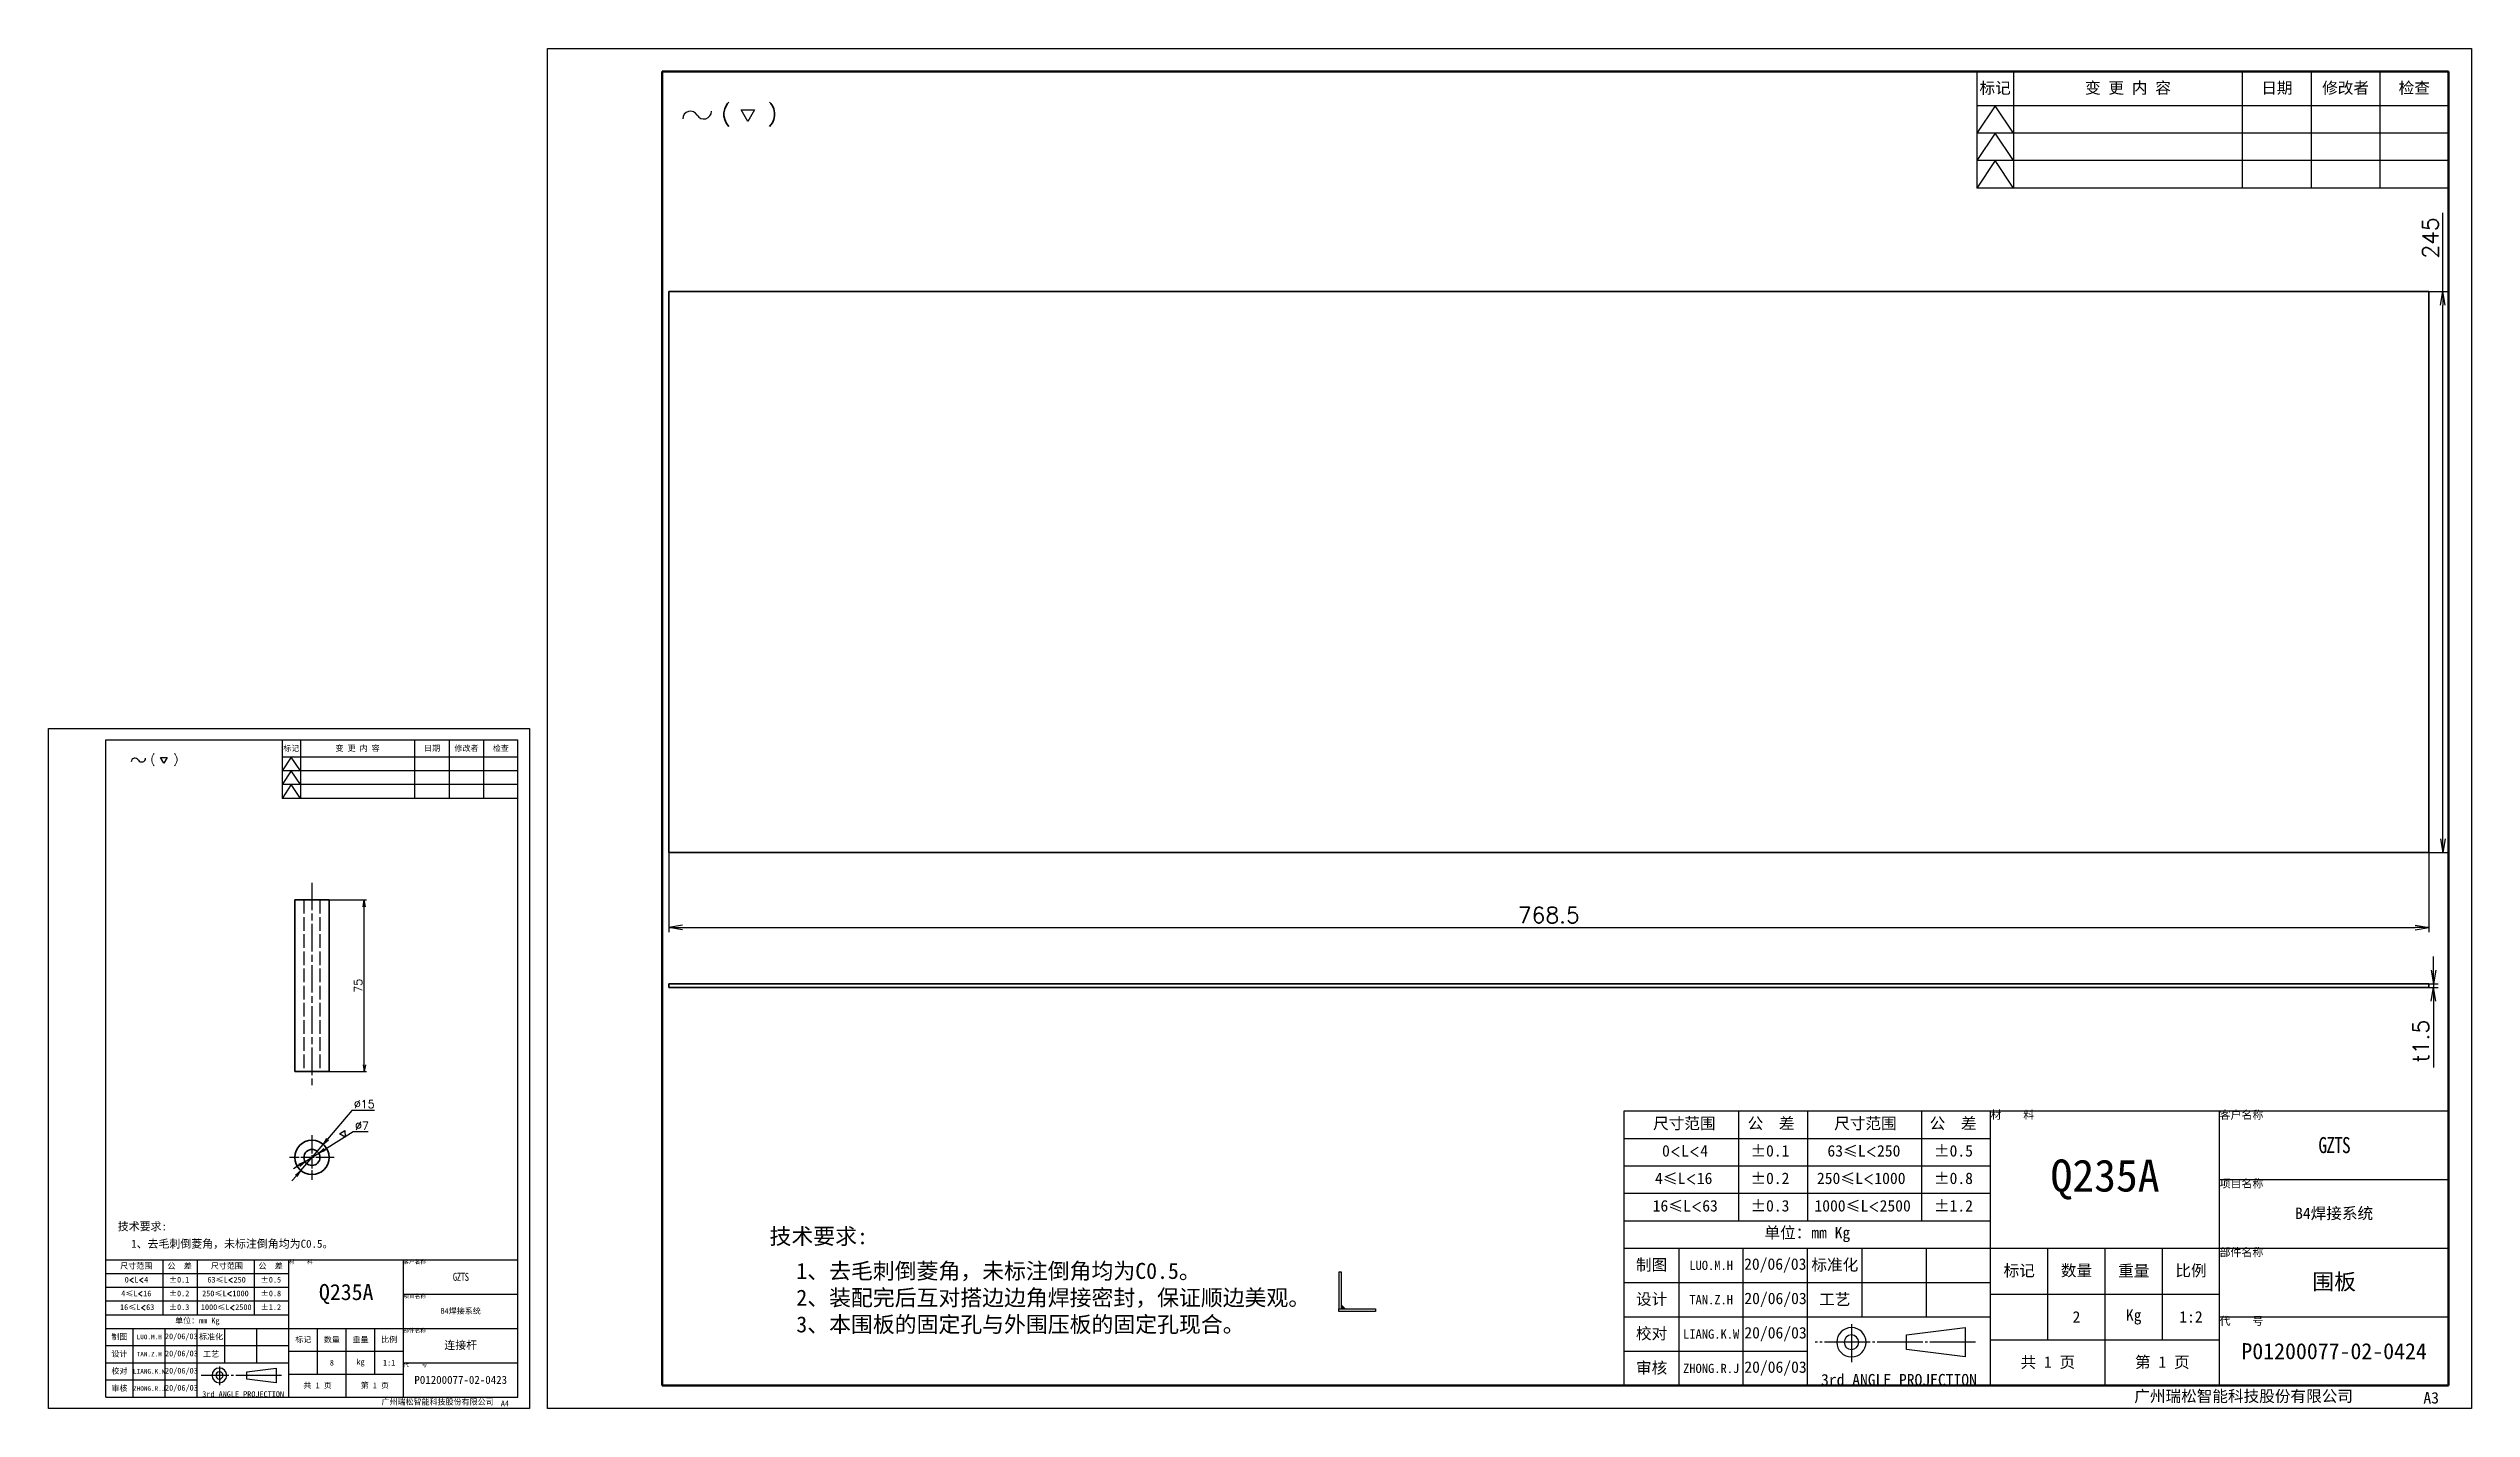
# Model space of a CAD drawing. Header units: millimetres. Extents: x -73083 to 81340, y -6859 to 6812.
# Drawn here: x 66683 to 67741, y -6850 to -6256 of the extents above; entities that cross this region are included whole.
import ezdxf

# ---------------------------------------------------------------- set-up
doc = ezdxf.new("R2010")
doc.units = ezdxf.units.MM
for name, pattern in [('AM_ISO02W050', [7.5, 6, -1.5]), ('AM_ISO08W050', [18, 12, -1.5, 3, -1.5]), ('CENTER-HOKUTO', [23, 20, -1, 1, -1])]:
    doc.linetypes.add(name, pattern=pattern)
doc.layers.add('A3', color=7, linetype='Continuous', plot=False)
for name, color, linetype in [('A4', 7, 'Continuous'), ('title_frame', 7, 'Continuous'), ('word_dim', 253, 'Continuous')]:
    doc.layers.add(name, color=color, linetype=linetype)
for name, color, linetype, lineweight in [('AM_7', 2, 'AM_ISO08W050', 25), ('AM_HID', 1, 'AM_ISO02W050', 25), ('AM_VIS', 7, 'Continuous', 50), ('SOLID LINE', 7, 'Continuous', 30)]:
    doc.layers.add(name, color=color, linetype=linetype, lineweight=lineweight)
doc.styles.get("Standard").update_dxf_attribs({"font": 'romans.shx', "bigfont": 'bigfont.shx'})
doc.dimstyles.new('RS-1-1', dxfattribs={"dimtxt": 3.5, "dimasz": 3, "dimexe": 1, "dimexo": 0, "dimgap": 1, "dimtad": 3, "dimdec": 4, "dimdsep": 46, "dimtxsty": 'Standard', "dimblk1": 'OPEN', "dimblk2": 'OPEN', "dimsah": 1, "dimcen": 0, "dimclrd": 256, "dimclre": 256, "dimclrt": 3, "dimadec": 0, "dimazin": 0, "dimtfac": 1, "dimtdec": 4, "dimtmove": 0, "dimatfit": 3, "dimfxl": 0, "dimtolj": 1, "dimtzin": 0, "dimarcsym": 0})
doc.dimstyles.new('RS-1-1$3', dxfattribs={"dimtxt": 3.5, "dimasz": 3, "dimexe": 1, "dimexo": 0, "dimgap": 1, "dimtad": 3, "dimtih": 1, "dimtoh": 1, "dimdsep": 46, "dimtxsty": 'Standard', "dimblk1": 'OPEN', "dimblk2": 'OPEN', "dimsah": 1, "dimcen": 0, "dimclrd": 256, "dimclre": 256, "dimclrt": 3, "dimadec": 0, "dimazin": 0, "dimtfac": 1, "dimtmove": 0, "dimatfit": 3, "dimfxl": 0, "dimtolj": 1, "dimtzin": 0, "dimarcsym": 0})
doc.dimstyles.new('STANDARD1-2', dxfattribs={"dimscale": 2, "dimtxt": 3.5, "dimasz": 3, "dimexe": 1, "dimexo": 0, "dimgap": 1, "dimtad": 3, "dimdsep": 46, "dimtxsty": 'Standard', "dimblk1": 'OPEN', "dimblk2": 'OPEN', "dimsah": 1, "dimcen": 0, "dimclrd": 256, "dimclre": 256, "dimclrt": 3, "dimazin": 2, "dimtfac": 1, "dimtmove": 0, "dimatfit": 3, "dimldrblk": 'OPEN', "dimfxl": 0, "dimtolj": 1, "dimlwd": -1, "dimlwe": -1, "dimarcsym": 0})

msp = doc.modelspace()

# ---------------------------------------------------------------- texts
at = {"layer": 'SOLID LINE', "ltscale": 0.5}
for s, insert, char_height, width, attachment_point in [('\\pt30;{\\fSimHei|b0|i0|c134|p2;\\C3;标记}', (67532.88223, -6273.73236), 5, 16, 5), ('\\pt30;{\\fSimHei|b0|i0|c134|p2;\\C3;变 更 内 容}', (67590.88223, -6273.73236), 5, 100, 5), ('\\pt30;{\\fSimHei|b0|i0|c134|p2;\\C3;日期}', (67655.88223, -6273.73236), 5, 30, 5), ('\\pt30;{\\fSimHei|b0|i0|c134|p2;\\C3;修改者}', (67685.88223, -6273.73236), 5, 30, 5), ('\\pt30;{\\fSimHei|b0|i0|c134|p2;\\C3;检查}', (67715.88223, -6273.73236), 5, 30, 5), ('\\pt15;{\\fSimHei|b0|i0|c134|p2;\\C3;标记}', (66788.92243, -6561.98236), 2.5, 8, 5), ('\\pt15;{\\fSimHei|b0|i0|c134|p2;\\C3;变 更 内 容}', (66817.92243, -6561.98236), 2.5, 50, 5), ('\\pt15;{\\fSimHei|b0|i0|c134|p2;\\C3;日期}', (66850.42243, -6561.98236), 2.5, 15, 5), ('\\pt15;{\\fSimHei|b0|i0|c134|p2;\\C3;修改者}', (66865.42243, -6561.98236), 2.5, 15, 5), ('\\pt15;{\\fSimHei|b0|i0|c134|p2;\\C3;检查}', (66880.42243, -6561.98236), 2.5, 15, 5), ('\\pt30;{\\fSimHei|b0|i0|c134|p2;\\C3;尺寸范围}', (67383.52216, -6723.17449), 5, 90.6030377, 1), ('\\pt30;{\\fSimHei|b0|i0|c134|p2;\\C3;公  差}', (67424.82964, -6723.17449), 5, 90.6030377, 1), ('\\pt30;{\\fSimHei|b0|i0|c134|p2;\\C3;尺寸范围}', (67462.61706, -6723.17449), 5, 90.6030377, 1), ('\\pt30;{\\fSimHei|b0|i0|c134|p2;\\C3;公  差}', (67504.29435, -6723.17449), 5, 90.6030377, 1), ('{\\fSimHei|b0|i0|c134|p2;\\C3;材    料}', (67530.88223, -6720.23236), 3.5, 100, 1), ('\\pt21;{\\fSimHei|b0|i0|c134|p2;\\C3;客户名称}', (67630.88223, -6720.23236), 3.5, 100, 1), ('\\pt30;{\\fSimHei|b0|i0|c134|p2;\\C3;0\\Fromans,bigfont|c134;\\H0.9583x;<\\fSimHei|b0|i0|c134|p2;\\H1.044x;L\\Fromans,bigfont|c134;\\H0.9583x;<\\fSimHei|b0|i0|c134|p2;\\H1.044x;4}', (67387.44329, -6735.17449), 5, 90.6030377, 1), ('\\pt30;{\\fSimHei|b0|i0|c134|p2;\\C3;%%P0.1}', (67426.04691, -6735.17449), 5, 90.6030377, 1), ('\\pt30;{\\fSimHei|b0|i0|c134|p2;\\C3;63\\H0.9583x;≤\\H1.044x;L\\Fromans,bigfont|c134;\\H0.9579x;<\\fSimHei|b0|i0|c134|p2;\\H1.044x;250}', (67459.64959, -6735.17449), 5, 90.6030377, 1), ('\\pt30;{\\fSimHei|b0|i0|c134|p2;\\C3;%%P0.5}', (67506.18756, -6735.17449), 5, 90.6030377, 1), ('{\\fSimHei|b0|i0|c134|p2;\\W0.8;\\T0.9;\\C3;GZTS}', (67680.88223, -6735.23236), 7, 100, 5), ('\\pt30;{\\fSimHei|b0|i0|c134|p2;\\C3;4\\H0.9583x;≤\\H1.043x;L\\Fromans,bigfont|c134;\\H0.9588x;<\\fSimHei|b0|i0|c134|p2;\\H1.043x;16}', (67384.37526, -6747.17449), 5, 90.6030377, 1), ('\\pt30;{\\fSimHei|b0|i0|c134|p2;\\C3;%%P0.2}', (67426.04691, -6747.17449), 5, 90.6030377, 1), ('\\pt30;{\\fSimHei|b0|i0|c134|p2;\\C3;250\\H0.9583x;≤\\H1.044x;L\\Fromans,bigfont|c134;\\H0.9579x;<\\fSimHei|b0|i0|c134|p2;\\H1.044x;1000}', (67455.08431, -6747.17449), 5, 90.6030377, 1), ('\\pt30;{\\fSimHei|b0|i0|c134|p2;\\C3;%%P0.8}', (67506.18756, -6747.17449), 5, 90.6030377, 1), ('\\pt84;{\\fSimHei|b0|i0|c134|p2;\\C3;Q235A}', (67580.88223, -6750.23236), 14, 100, 5), ('\\pt21;{\\fSimHei|b0|i0|c134|p2;\\C3;项目名称}', (67630.88223, -6750.23236), 3.5, 100, 1), ('\\pt30;{\\fSimHei|b0|i0|c134|p2;\\C3;16\\H0.9583x;≤\\H1.044x;L\\Fromans,bigfont|c134;\\H0.9579x;<\\fSimHei|b0|i0|c134|p2;\\H1.044x;63}', (67383.34516, -6759.17449), 5, 90.6030377, 1), ('\\pt30;{\\fSimHei|b0|i0|c134|p2;\\C3;%%P0.3}', (67426.04691, -6759.17449), 5, 90.6030377, 1), ('\\pt30;{\\fSimHei|b0|i0|c134|p2;\\C3;%%P1.2}', (67506.18756, -6759.17449), 5, 90.6030377, 1), ('\\pt21;{\\fSimHei|b0|i0|c134|p2;\\C3;技术要求:}', (66713.17655, -6768.93326), 3.5, 30.060526, 1), ('\\pt42;{\\fSimHei|b0|i0|c134|p2;\\C3;技术要求:}', (66997.74858, -6771.47156), 7, 60.121052, 1), ('\\pt30;{\\fSimHei|b0|i0|c134|p2;\\C3;单位：mm Kg}', (67450.88223, -6774.23236), 5, 160, 5), ('{\\fSimHei|b0|i0|c134|p2;\\C3;B4焊接系统}', (67680.88223, -6765.23236), 5, 100, 5), ('\\pt21;{\\fSimHei|b0|i0|c134|p2;\\C3;\\P1、去毛刺倒菱角，未标注倒角均为C0.5。}', (66719.02587, -6770.67447), 3.5, 111.5909352, 1), ('\\pt21;{\\fSimHei|b0|i0|c134|p2;\\C3;部件名称}', (67630.88223, -6780.23236), 3.5, 100, 1), ('\\pt15;{\\fSimHei|b0|i0|c134|p2;\\C3;尺寸范围}', (66714.2424, -6786.70343), 2.5, 45.3015188, 1), ('\\pt15;{\\fSimHei|b0|i0|c134|p2;\\C3;公  差}', (66734.89614, -6786.70343), 2.5, 45.3015188, 1), ('\\pt15;{\\fSimHei|b0|i0|c134|p2;\\C3;尺寸范围}', (66753.78985, -6786.70343), 2.5, 45.3015188, 1), ('\\pt15;{\\fSimHei|b0|i0|c134|p2;\\C3;公  差}', (66774.62849, -6786.70343), 2.5, 45.3015188, 1), ('{\\fSimHei|b0|i0|c134|p2;\\C3;材    料}', (66787.92243, -6785.23236), 1.75, 50, 1), ('\\pt10.5;{\\fSimHei|b0|i0|c134|p2;\\C3;客户名称}', (66837.92243, -6785.23236), 1.75, 50, 1), ('{\\fSimHei|b0|i0|c134|p2;\\W0.8;\\T0.9;\\C3;GZTS}', (66862.92243, -6792.73236), 3.5, 50, 5), ('\\pt42;{\\fSimHei|b0|i0|c134|p2;\\C3;\\P\\pt126;1、去毛刺倒菱角，未标注倒角均为C0.5。\\P\\C6;2、装配完后互对搭边边角焊接密封，保证顺边美观。\\P\\pt84;3、本围板的固定孔与外围压板的固定孔现合。}', (67009.44722, -6774.95397), 7, 279.0694198, 1), ('\\pt30;{\\fSimHei|b0|i0|c134|p2;\\C3;制图}', (67382.88223, -6787.73236), 5, 24, 5), ('\\pt288;{\\fSimHei|b0|i0|c134|p2;\\H0.8x;\\C3;LUO.M.H}', (67408.88223, -6787.73236), 5, 28, 5), ('\\pt60;{\\fSimHei|b0|i0|c134|p2;\\C3;20/06/03}', (67436.88223, -6787.73236), 5, 28, 5), ('\\pt30;{\\fSimHei|b0|i0|c134|p2;\\C3;标准化}', (67462.88223, -6787.73236), 5, 24, 5), ('\\pt30;{\\fSimHei|b0|i0|c134|p2;\\C3;标记}', (67543.38223, -6790.23236), 5, 25, 5), ('\\pt30;{\\fSimHei|b0|i0|c134|p2;\\C3;数量}', (67568.38223, -6790.23236), 5, 25, 5), ('\\pt30;{\\fSimHei|b0|i0|c134|p2;\\C3;重量}', (67593.38223, -6790.23236), 5, 25, 5), ('\\pt30;{\\fSimHei|b0|i0|c134|p2;\\C3;比例}', (67618.38223, -6790.23236), 5, 25, 5), ('{\\fSimHei|b0|i0|c134|p2;\\C3;围板}', (67680.88223, -6795.23236), 7, 100, 5), ('\\pt15;{\\fSimHei|b0|i0|c134|p2;\\C3;4\\H0.9583x;≤\\H1.043x;L\\Fromans,bigfont|c134;\\H0.9588x;<\\fSimHei|b0|i0|c134|p2;\\H1.043x;16}', (66714.66895, -6798.70343), 2.5, 45.3015188, 1), ('\\pt15;{\\fSimHei|b0|i0|c134|p2;\\C3;0\\Fromans,bigfont|c134;\\H0.9583x;<\\fSimHei|b0|i0|c134|p2;\\H1.044x;L\\Fromans,bigfont|c134;\\H0.9583x;<\\fSimHei|b0|i0|c134|p2;\\H1.044x;4}', (66716.20296, -6792.70343), 2.5, 45.3015188, 1), ('\\pt15;{\\fSimHei|b0|i0|c134|p2;\\C3;%%P0.1}', (66735.50477, -6792.70343), 2.5, 45.3015188, 1), ('\\pt15;{\\fSimHei|b0|i0|c134|p2;\\C3;%%P0.2}', (66735.50477, -6798.70343), 2.5, 45.3015188, 1), ('\\pt15;{\\fSimHei|b0|i0|c134|p2;\\C3;250\\H0.9583x;≤\\H1.044x;L\\Fromans,bigfont|c134;\\H0.9579x;<\\fSimHei|b0|i0|c134|p2;\\H1.044x;1000}', (66750.02347, -6798.70343), 2.5, 45.3015188, 1), ('\\pt15;{\\fSimHei|b0|i0|c134|p2;\\C3;63\\H0.9583x;≤\\H1.044x;L\\Fromans,bigfont|c134;\\H0.9579x;<\\fSimHei|b0|i0|c134|p2;\\H1.044x;250}', (66752.30611, -6792.70343), 2.5, 45.3015188, 1), ('\\pt15;{\\fSimHei|b0|i0|c134|p2;\\C3;%%P0.5}', (66775.5751, -6792.70343), 2.5, 45.3015188, 1), ('\\pt15;{\\fSimHei|b0|i0|c134|p2;\\C3;%%P0.8}', (66775.5751, -6798.70343), 2.5, 45.3015188, 1), ('\\pt42;{\\fSimHei|b0|i0|c134|p2;\\C3;Q235A}', (66812.92243, -6800.23236), 7, 50, 5), ('\\pt10.5;{\\fSimHei|b0|i0|c134|p2;\\C3;项目名称}', (66837.92243, -6800.23236), 1.75, 50, 1), ('\\pt30;{\\fSimHei|b0|i0|c134|p2;\\C3;设计}', (67382.88223, -6802.73236), 5, 24, 5), ('\\pt288;{\\fSimHei|b0|i0|c134|p2;\\H0.8x;\\C3;TAN.Z.H}', (67408.88223, -6802.73236), 5, 28, 5), ('\\pt60;{\\fSimHei|b0|i0|c134|p2;\\C3;20/06/03}', (67436.9835, -6802.73236), 5, 27.7974572, 5), ('\\pt30;{\\fSimHei|b0|i0|c134|p2;\\C3;工艺}', (67462.88223, -6802.73236), 5, 24, 5), ('\\pt15;{\\fSimHei|b0|i0|c134|p2;\\C3;16\\H0.9583x;≤\\H1.044x;L\\Fromans,bigfont|c134;\\H0.9579x;<\\fSimHei|b0|i0|c134|p2;\\H1.044x;63}', (66714.1539, -6804.70343), 2.5, 45.3015188, 1), ('\\pt15;{\\fSimHei|b0|i0|c134|p2;\\C3;%%P0.3}', (66735.50477, -6804.70343), 2.5, 45.3015188, 1), ('\\pt15;{\\fSimHei|b0|i0|c134|p2;\\C3;单位：mm Kg}', (66747.92243, -6812.23236), 2.5, 80, 5), ('\\pt15;{\\fSimHei|b0|i0|c134|p2;\\C3;%%P1.2}', (66775.5751, -6804.70343), 2.5, 45.3015188, 1), ('{\\fSimHei|b0|i0|c134|p2;\\C3;B4焊接系统}', (66862.92243, -6807.73236), 2.5, 50, 5), ('\\pt30;{\\fSimHei|b0|i0|c134|p2;\\C3;2}', (67568.38223, -6810.23236), 5, 25, 5), ('\\pt30;{\\fSimHei|b0|i0|c134|p2;\\C3;Kg}', (67593.38223, -6810.23236), 5, 25, 5), ('\\pt30;{\\fSimHei|b0|i0|c134|p2;\\C3;1:2}', (67618.38223, -6810.23236), 5, 25, 5), ('\\pt21;{\\fSimHei|b0|i0|c134|p2;\\C3;代    号}', (67630.88223, -6810.23236), 3.5, 100, 1), ('\\pt15;{\\fSimHei|b0|i0|c134|p2;\\C3;制图}', (66713.92243, -6818.98236), 2.5, 12, 5), ('\\pt60;{\\fSimHei|b0|i0|c134|p2;\\C3;制图}', (66713.92243, -6818.98236), 2.5, 12, 5), ('\\pt288;{\\fSimHei|b0|i0|c134|p2;\\H0.8x;\\C3;LUO.M.H}', (66726.92243, -6818.98236), 2.5, 14, 5), ('\\pt60;{\\fSimHei|b0|i0|c134|p2;\\C3;20/06/03}', (66740.92243, -6818.98236), 2.5, 14, 5), ('\\pt15;{\\fSimHei|b0|i0|c134|p2;\\C3;标准化}', (66753.92243, -6818.98236), 2.5, 12, 5), ('\\pt15;{\\fSimHei|b0|i0|c134|p2;\\C3;标记}', (66794.17243, -6820.23236), 2.5, 12.5, 5), ('\\pt15;{\\fSimHei|b0|i0|c134|p2;\\C3;数量}', (66806.67243, -6820.23236), 2.5, 12.5, 5), ('\\pt15;{\\fSimHei|b0|i0|c134|p2;\\C3;重量}', (66819.17243, -6820.23236), 2.5, 12.5, 5), ('\\pt15;{\\fSimHei|b0|i0|c134|p2;\\C3;比例}', (66831.67243, -6820.23236), 2.5, 12.5, 5), ('\\pt10.5;{\\fSimHei|b0|i0|c134|p2;\\C3;部件名称}', (66837.92243, -6815.23236), 1.75, 50, 1), ('{\\fSimHei|b0|i0|c134|p2;\\C3;连接杆}', (66862.92243, -6822.73236), 3.5, 50, 5), ('\\pt30;{\\fSimHei|b0|i0|c134|p2;\\C3;校对}', (67382.88223, -6817.73236), 5, 24, 5), ('\\pt288;{\\fSimHei|b0|i0|c134|p2;\\H0.8x;\\C3;LIANG.K.W}', (67408.88223, -6817.73236), 5, 28, 5), ('\\pt60;{\\fSimHei|b0|i0|c134|p2;\\C3;20/06/03}', (67436.9835, -6817.73236), 5, 27.7974572, 5), ('{\\fSimHei|b0|i0|c134|p2;\\C3;P01200077-02-0424}', (67680.88223, -6825.23236), 7, 100, 5), ('\\pt15;{\\fSimHei|b0|i0|c134|p2;\\C3;校对}', (66713.92243, -6833.98236), 2.5, 12, 5), ('\\pt60;{\\fSimHei|b0|i0|c134|p2;\\C3;校对}', (66713.92243, -6833.98236), 2.5, 12, 5), ('\\pt15;{\\fSimHei|b0|i0|c134|p2;\\C3;设计}', (66713.92243, -6826.48236), 2.5, 12, 5), ('\\pt60;{\\fSimHei|b0|i0|c134|p2;\\C3;设计}', (66713.92243, -6826.48236), 2.5, 12, 5), ('\\pt288;{\\fSimHei|b0|i0|c134|p2;\\H0.8x;\\C3;LIANG.K.W}', (66726.92243, -6833.98236), 2.5, 14, 5), ('\\pt288;{\\fSimHei|b0|i0|c134|p2;\\H0.8x;\\C3;TAN.Z.H}', (66726.92243, -6826.48236), 2.5, 14, 5), ('\\pt60;{\\fSimHei|b0|i0|c134|p2;\\C3;20/06/03}', (66740.97307, -6826.48236), 2.5, 13.8987286, 5), ('\\pt60;{\\fSimHei|b0|i0|c134|p2;\\C3;20/06/03}', (66740.97307, -6833.98236), 2.5, 13.8987286, 5), ('\\pt15;{\\fSimHei|b0|i0|c134|p2;\\C3;工艺}', (66753.92243, -6826.48236), 2.5, 12, 5), ('\\pt15;{\\fSimHei|b0|i0|c134|p2;\\C3;8}', (66806.67243, -6830.23236), 2.5, 12.5, 5), ('\\pt15;{\\fSimHei|b0|i0|c134|p2;\\C3;kg}', (66819.17243, -6830.23236), 2.5, 12.5, 5), ('\\pt15;{\\fSimHei|b0|i0|c134|p2;\\C3;1:1}', (66831.67243, -6830.23236), 2.5, 12.5, 5), ('\\pt10.5;{\\fSimHei|b0|i0|c134|p2;\\C3;代    号}', (66837.92243, -6830.23236), 1.75, 50, 1), ('\\pt30;{\\fSimHei|b0|i0|c134|p2;\\C3;审核}', (67382.88223, -6832.73236), 5, 24, 5), ('\\pt288;{\\fSimHei|b0|i0|c134|p2;\\H0.8x;\\C3;ZHONG.R.J}', (67408.88223, -6832.73236), 5, 28, 5), ('\\pt60;{\\fSimHei|b0|i0|c134|p2;\\C3;20/06/03}', (67436.9835, -6832.73236), 5, 27.7974572, 5), ('\\pt30;{\\fSimHei|b0|i0|c134|p2;\\C3;共 1 页}', (67555.88223, -6830.23236), 5, 50, 5), ('\\pt30;{\\fSimHei|b0|i0|c134|p2;\\C3;第 1 页}', (67605.88223, -6830.23236), 5, 50, 5), ('\\pt15;{\\fSimHei|b0|i0|c134|p2;\\C3;审核}', (66713.92243, -6841.48236), 2.5, 12, 5), ('\\pt60;{\\fSimHei|b0|i0|c134|p2;\\C3;审核}', (66713.92243, -6841.48236), 2.5, 12, 5), ('\\pt288;{\\fSimHei|b0|i0|c134|p2;\\H0.8x;\\C3;ZHONG.R.J}', (66726.92243, -6841.48236), 2.5, 14, 5), ('\\pt60;{\\fSimHei|b0|i0|c134|p2;\\C3;20/06/03}', (66740.97307, -6841.48236), 2.5, 13.8987286, 5), ('{\\fSimHei|b0|i0|c134|p2;\\C3;3rd ANGLE PROJECTION}', (66767.92243, -6845.23236), 2.5, 40, 8), ('\\pt15;{\\fSimHei|b0|i0|c134|p2;\\C3;共 1 页}', (66800.42243, -6840.23236), 2.5, 25, 5), ('\\pt15;{\\fSimHei|b0|i0|c134|p2;\\C3;第 1 页}', (66825.42243, -6840.23236), 2.5, 25, 5), ('{\\fSimHei|b0|i0|c134|p2;\\C3;P01200077-02-0423}', (66862.92243, -6837.73236), 3.5, 50, 5), ('{\\fSimHei|b0|i0|c134|p2;\\C3;3rd ANGLE PROJECTION}', (67490.88223, -6840.23236), 5, 80, 8), ('\\pt30;{\\fSimHei|b0|i0|c134|p2;\\C3;广州瑞松智能科技股份有限公司}', (67593.61946, -6842.30332), 5, 157.1236163, 1), ('\\pt30;{\\fSimHei|b0|i0|c134|p2;\\C3;A3}', (67719.85997, -6843.02717), 5, 157.1236163, 1)]:
    msp.add_mtext(s, dxfattribs=dict(at, insert=insert, char_height=char_height, width=width, attachment_point=attachment_point))
at = {"layer": 'SOLID LINE', "ltscale": 0.5, "attachment_point": 1, "line_spacing_factor": 0.72}
for s, insert, char_height, width in [('\\pt30;{\\fSimHei|b0|i0|c134|p2;\\C3;1000\\H0.9583x;≤\\H1.044x;L\\Fromans,bigfont|c134;\\H0.9579x;<\\fSimHei|b0|i0|c134|p2;\\H1.044x;2500}', (67453.98692, -6759.17449), 5, 90.6030377), ('\\pt15;{\\fSimHei|b0|i0|c134|p2;\\C3;1000\\H0.9583x;≤\\H1.044x;L\\Fromans,bigfont|c134;\\H0.9579x;<\\fSimHei|b0|i0|c134|p2;\\H1.044x;2500}', (66749.47478, -6804.70343), 2.5, 45.3015188)]:
    msp.add_mtext(s, dxfattribs=dict(at, insert=insert, char_height=char_height, width=width))
at = {"layer": 'word_dim', "linetype": 'Continuous', "char_height": 2.5, "width": 66.8459239, "attachment_point": 1}
for s, insert in [('\\pt15;{\\fSimHei|b0|i0|c134|p2;\\C3;广州瑞松智能科技股份有限公司}', (66828.31687, -6846.06601)), ('\\pt21;{\\fSimHei|b0|i0|c134|p2;\\C3;A4}', (66880.4495, -6846.7753))]:
    msp.add_mtext(s, dxfattribs=dict(at, insert=insert))

# ---------------------------------------------------------------- blocks, each defined once
blk = doc.blocks.new('shiage0')
at = {"layer": 'word_dim', "color": 3, "linetype": 'Continuous'}
for centre, start, end in [((1.69, 0), 30, 180), ((4.61, 1.69), 210, 0)]:
    blk.add_arc(centre, 1.69, start, end, dxfattribs=at)
blk = doc.blocks.new('12')
at = {"layer": 'title_frame', "color": 3, "linetype": 'Continuous'}
blk.add_lwpolyline([(20.46, 3.03), (19.01, 5.53), (21.9, 5.53)], close=True, dxfattribs=at)
blk.add_blockref('shiage0', (6.23, 3.56), dxfattribs=at)
blk.add_text('(   )', height=3.5, dxfattribs=at).set_placement((14.64, 3.08))
blk = doc.blocks.new('_Open')
at = {"color": 0, "lineweight": -2}
for p, q in [((-1, 0.17), (0, 0)), ((-1, -0.17), (0, 0)), ((0, 0), (-1, 0))]:
    blk.add_line(p, q, dxfattribs=at)
blk = doc.blocks.new('*D684')
at = {"layer": 'DEFPOINTS', "color": 0, "ltscale": 2}
for p in [(66953.8, -6607.4), (67722.3, -6607.4), (67722.3, -6640.2)]:
    blk.add_point(p, dxfattribs=at)
at = {"layer": 'word_dim', "ltscale": 2}
for p, q in [((66953.8, -6607.4), (66953.8, -6642.2)), ((67722.3, -6607.4), (67722.3, -6642.2)), ((66959.8, -6640.2), (67716.3, -6640.2))]:
    blk.add_line(p, q, dxfattribs=at)
at = {"layer": 'word_dim', "ltscale": 2, "xscale": 6, "yscale": 6, "zscale": 6, "rotation": 180}
blk.add_blockref('_Open', (66953.8, -6640.2), dxfattribs=at)
at = {"layer": 'word_dim', "ltscale": 2, "xscale": 6, "yscale": 6, "zscale": 6}
blk.add_blockref('_Open', (67722.3, -6640.2), dxfattribs=at)
at = {"layer": 'word_dim', "color": 3, "ltscale": 2, "insert": (67338, -6634.7), "char_height": 7, "attachment_point": 5}
blk.add_mtext('\\A1;768.5', dxfattribs=at)
blk = doc.blocks.new('*D685')
at = {"layer": 'DEFPOINTS', "color": 0, "ltscale": 2}
for p in [(67722.3, -6362.4), (67728.4, -6362.4), (67722.3, -6607.4)]:
    blk.add_point(p, dxfattribs=at)
at = {"layer": 'word_dim', "ltscale": 2}
for p, q in [((67728.4, -6362.4), (67728.4, -6328)), ((67722.3, -6362.4), (67730.4, -6362.4)), ((67728.4, -6601.4), (67728.4, -6368.4)), ((67722.3, -6607.4), (67730.4, -6607.4))]:
    blk.add_line(p, q, dxfattribs=at)
at = {"layer": 'word_dim', "ltscale": 2, "xscale": 6, "yscale": 6, "zscale": 6}
for p, rotation in [((67728.4, -6362.4), 90), ((67728.4, -6607.4), 270)]:
    blk.add_blockref('_Open', p, dxfattribs=dict(at, rotation=rotation))
at = {"layer": 'word_dim', "color": 3, "ltscale": 2, "insert": (67722.9, -6339), "char_height": 7, "attachment_point": 5, "rotation": 90}
blk.add_mtext('\\A1;245', dxfattribs=at)
blk = doc.blocks.new('*D686')
at = {"layer": 'DEFPOINTS', "color": 0, "ltscale": 2}
for p in [(67722.3, -6664.8), (67722.3, -6666.3), (67724.3, -6666.3)]:
    blk.add_point(p, dxfattribs=at)
at = {"layer": 'word_dim', "ltscale": 2}
for p, q in [((67724.3, -6658.8), (67724.3, -6652.8)), ((67722.3, -6664.8), (67726.3, -6664.8)), ((67724.3, -6664.8), (67724.3, -6666.3)), ((67722.3, -6666.3), (67726.3, -6666.3)), ((67724.3, -6672.3), (67724.3, -6701.3))]:
    blk.add_line(p, q, dxfattribs=at)
at = {"layer": 'word_dim', "ltscale": 2, "xscale": 6, "yscale": 6, "zscale": 6}
for p, rotation in [((67724.3, -6664.8), 270), ((67724.3, -6666.3), 90)]:
    blk.add_blockref('_Open', p, dxfattribs=dict(at, rotation=rotation))
at = {"layer": 'word_dim', "color": 3, "ltscale": 2, "insert": (67718.8, -6689.8), "char_height": 7, "attachment_point": 5, "rotation": 90}
blk.add_mtext('\\A1;{\\Fromans,bigfont|c134;t}1.5', dxfattribs=at)
blk = doc.blocks.new('*D739')
at = {"layer": 'DEFPOINTS', "color": 0, "linetype": 'Continuous', "ltscale": 12}
for p in [(66790.5, -6628.1), (66820.8, -6628.1), (66790.5, -6703.1)]:
    blk.add_point(p, dxfattribs=at)
at = {"layer": 'word_dim', "linetype": 'Continuous', "lineweight": -2, "ltscale": 12}
for p, q in [((66790.5, -6628.1), (66821.8, -6628.1)), ((66820.8, -6700.1), (66820.8, -6631.1)), ((66790.5, -6703.1), (66821.8, -6703.1))]:
    blk.add_line(p, q, dxfattribs=at)
at = {"layer": 'word_dim', "linetype": 'Continuous', "lineweight": -2, "ltscale": 12, "xscale": 3, "yscale": 3, "zscale": 3}
for p, rotation in [((66820.8, -6628.1), 90), ((66820.8, -6703.1), 270)]:
    blk.add_blockref('_Open', p, dxfattribs=dict(at, rotation=rotation))
at = {"layer": 'word_dim', "color": 3, "linetype": 'Continuous', "ltscale": 12, "insert": (66818.1, -6665.6), "char_height": 3.5, "attachment_point": 5, "rotation": 90}
blk.add_mtext('\\A1;75', dxfattribs=at)
blk = doc.blocks.new('*D740')
at = {"layer": 'DEFPOINTS', "color": 0, "linetype": 'Continuous', "ltscale": 5}
for p in [(66802.8, -6734.9), (66793.1, -6746.3)]:
    blk.add_point(p, dxfattribs=at)
at = {"layer": 'word_dim', "linetype": 'Continuous', "lineweight": -2, "ltscale": 5}
for p, q in [((66815.4, -6720.1), (66804.8, -6732.6)), ((66825.3, -6720.1), (66815.4, -6720.1)), ((66793.1, -6746.3), (66802.8, -6734.9)), ((66791.2, -6748.6), (66789.2, -6750.8))]:
    blk.add_line(p, q, dxfattribs=at)
at = {"layer": 'word_dim', "linetype": 'Continuous', "lineweight": -2, "ltscale": 5, "xscale": 3, "yscale": 3, "zscale": 3}
for p, rotation in [((66802.8, -6734.9), 229.5368099981977), ((66793.1, -6746.3), 49.53680999819761)]:
    blk.add_blockref('_Open', p, dxfattribs=dict(at, rotation=rotation))
at = {"layer": 'word_dim', "color": 3, "linetype": 'Continuous', "ltscale": 5, "insert": (66820.8, -6717.3), "char_height": 3.5, "attachment_point": 5}
blk.add_mtext('\\A1;∅15', dxfattribs=at)
blk = doc.blocks.new('*D741')
at = {"layer": 'DEFPOINTS', "color": 0, "linetype": 'Continuous', "ltscale": 5}
for p in [(66800.9, -6738.7), (66795, -6742.4)]:
    blk.add_point(p, dxfattribs=at)
at = {"layer": 'word_dim', "linetype": 'Continuous', "lineweight": -2, "ltscale": 5}
for p, q in [((66795, -6742.4), (66800.9, -6738.7)), ((66816, -6729.4), (66803.5, -6737.2)), ((66822.5, -6729.4), (66816, -6729.4)), ((66792.4, -6744), (66789.9, -6745.6))]:
    blk.add_line(p, q, dxfattribs=at)
at = {"layer": 'word_dim', "linetype": 'Continuous', "lineweight": -2, "ltscale": 5, "xscale": 3, "yscale": 3, "zscale": 3}
for p, rotation in [((66800.9, -6738.7), 211.6234325830448), ((66795, -6742.4), 31.6234325830448)]:
    blk.add_blockref('_Open', p, dxfattribs=dict(at, rotation=rotation))
at = {"layer": 'word_dim', "color": 3, "linetype": 'Continuous', "ltscale": 5, "insert": (66819.8, -6726.7), "char_height": 3.5, "attachment_point": 5}
blk.add_mtext('\\A1;∅7', dxfattribs=at)
blk = doc.blocks.new('shiage1')
at = {"layer": 'word_dim', "color": 3, "linetype": 'Continuous'}
for p, q in [((0, 0), (-1.4, 2.5)), ((-1.4, 2.5), (1.4, 2.5)), ((1.4, 2.5), (0, 0))]:
    blk.add_line(p, q, dxfattribs=at)

# ---------------------------------------------------------------- dimensions: what is measured, and where the dimension line sits
at = {"layer": 'word_dim', "ltscale": 2}
dim = msp.add_linear_dim(base=(67728.36771, -6362.36057), p1=(67722.25933, -6607.36063), p2=(67722.25933, -6362.36057), angle=90, dimstyle='STANDARD1-2', dxfattribs=at)
dim.commit()
dim.dimension.update_dxf_attribs({"geometry": '*D685', "text_midpoint": (67728.36771, -6339.02805), "dimtype": 160})
dim = msp.add_linear_dim(base=(67722.25933, -6640.15966), p1=(66953.75933, -6607.36063), p2=(67722.25933, -6607.36063), dimstyle='STANDARD1-2', dxfattribs=at)
dim.commit()
dim.dimension.update_dxf_attribs({"geometry": '*D684', "text_midpoint": (67338.00933, -6634.65966)})
at = {"layer": 'word_dim', "linetype": 'Continuous', "ltscale": 12}
dim = msp.add_linear_dim(base=(66820.81437, -6628.06396), p1=(66790.46833, -6703.06396), p2=(66790.46735, -6628.06396), angle=90, dimstyle='RS-1-1', dxfattribs=at)
dim.commit()
dim.dimension.update_dxf_attribs({"geometry": '*D739', "text_midpoint": (66818.06437, -6665.56396)})
at = {"layer": 'word_dim', "ltscale": 2}
dim = msp.add_linear_dim(base=(67724.31345, -6666.28894), p1=(67722.25933, -6664.78894), p2=(67722.25933, -6666.28894), angle=90, text='{\\Fromans,bigfont|c134;t}<>', dimstyle='STANDARD1-2', dxfattribs=at)
dim.commit()
dim.dimension.update_dxf_attribs({"geometry": '*D686', "text_midpoint": (67724.31345, -6689.78894), "dimtype": 160})
at = {"layer": 'word_dim', "linetype": 'Continuous', "ltscale": 5}
for p1, p2, picture, middle in [((66793.10113, -6746.27941), (66802.83553, -6734.86706), '*D740', (66820.84895, -6720.09896)), ((66794.98804, -6742.40841), (66800.94862, -6738.73807), '*D741', (66819.78586, -6729.44783))]:
    dim = msp.add_diameter_dim_2p(p1=p1, p2=p2, dimstyle='RS-1-1$3', dxfattribs=at)
    dim.commit()
    dim.dimension.update_dxf_attribs({"geometry": picture, "text_midpoint": middle, "dimtype": 163})

# ---------------------------------------------------------------- hatches: boundary and pattern name
at = {"layer": 'word_dim', "linetype": 'Continuous', "ltscale": 5}
msp.add_hatch(color=3, dxfattribs=at).paths.add_polyline_path([(67247.55012, -6806.70975), (67249.15874, -6806.70975), (67247.55012, -6805.11479)])

# ---------------------------------------------------------------- linework, layer by layer
at = {"color": 7, "lineweight": 35}
for p, q in [((66953.75933, -6607.36063), (66953.75933, -6362.36057)), ((67722.25933, -6362.36057), (66953.75933, -6362.36057)), ((67722.25933, -6362.36057), (67722.25933, -6607.36063)), ((66953.75933, -6607.36063), (67722.25933, -6607.36063)), ((66790.46882, -6628.06396), (66790.46833, -6703.06396)), ((66805.46882, -6628.06408), (66805.46833, -6703.06408)), ((66953.75933, -6664.78894), (67722.25933, -6664.78894)), ((66953.75933, -6666.28894), (67722.25933, -6666.28894))]:
    msp.add_line(p, q, dxfattribs=at)
at = {"color": 7, "lineweight": 35, "ltscale": 0.375}
for p, q in [((66790.46882, -6628.06396), (66805.46882, -6628.06408)), ((66790.46833, -6703.06396), (66805.46833, -6703.06408))]:
    msp.add_line(p, q, dxfattribs=at)
at = {"color": 7, "lineweight": 35, "ltscale": 0.0375}
for p, q in [((66953.75933, -6664.78894), (66953.75933, -6666.28894)), ((67722.25933, -6664.78894), (67722.25933, -6666.28894))]:
    msp.add_line(p, q, dxfattribs=at)
at = {"color": 7, "lineweight": 35}
for radius in [7.5, 3.5]:
    msp.add_circle((66797.96833, -6740.57324), radius, dxfattribs=at)
at = {"layer": 'A3', "linetype": 'Continuous'}
msp.add_lwpolyline([(66900.88223, -6256.23236), (67740.88223, -6256.23236), (67740.88223, -6850.23236), (66900.88223, -6850.23236)], close=True, dxfattribs=at)
at = {"layer": 'A4', "linetype": 'Continuous'}
msp.add_lwpolyline([(66682.92243, -6553.23236), (66892.92243, -6553.23236), (66892.92243, -6850.23236), (66682.92243, -6850.23236)], close=True, dxfattribs=at)
at = {"layer": 'AM_7'}
msp.add_line((66797.96882, -6620.56384), (66797.96784, -6710.56457), dxfattribs=at)
at = {"layer": 'AM_7', "ltscale": 0.4875}
for p, q in [((66797.96833, -6730.82324), (66797.96833, -6750.32324)), ((66807.71833, -6740.57324), (66788.21833, -6740.57324))]:
    msp.add_line(p, q, dxfattribs=at)
at = {"layer": 'AM_HID'}
for p, q in [((66794.46882, -6628.06408), (66794.46833, -6703.06408)), ((66801.46882, -6628.06408), (66801.46833, -6703.06408))]:
    msp.add_line(p, q, dxfattribs=at)
at = {"layer": 'AM_VIS', "linetype": 'Continuous'}
for p, q in [((67730.88223, -6266.23236), (66950.88223, -6266.23236)), ((66950.88223, -6840.23236), (66950.88223, -6266.23236)), ((67730.88223, -6840.23236), (67730.88223, -6266.23236)), ((67730.88223, -6840.23236), (66950.88223, -6840.23236))]:
    msp.add_line(p, q, dxfattribs=at)
at = {"layer": 'title_frame', "linetype": 'Continuous'}
for p, q in [((67524.88223, -6266.23236), (67524.88223, -6317.23236)), ((67540.88223, -6266.23236), (67540.88223, -6317.23236)), ((67640.88223, -6317.23236), (67640.88223, -6266.23236)), ((67670.88223, -6266.23236), (67670.88223, -6317.23236)), ((67700.88223, -6266.23236), (67700.88223, -6317.23236)), ((67730.88223, -6317.23236), (67730.88223, -6266.23236)), ((67730.88223, -6281.23236), (67524.88223, -6281.23236)), ((67532.88223, -6281.23236), (67524.88223, -6293.23236)), ((67540.88223, -6293.23236), (67532.88223, -6281.23236)), ((67730.88223, -6293.23236), (67524.88223, -6293.23236)), ((67532.88223, -6293.23236), (67524.88223, -6305.23236)), ((67540.88223, -6305.23236), (67532.88223, -6293.23236)), ((67730.88223, -6305.23236), (67524.88223, -6305.23236)), ((67532.88223, -6305.23236), (67524.88223, -6317.23236)), ((67540.88223, -6317.23236), (67532.88223, -6305.23236)), ((67730.88223, -6317.23236), (67524.88223, -6317.23236)), ((66707.92243, -6558.23236), (66887.92243, -6558.23236)), ((66707.92243, -6845.23236), (66707.92243, -6558.23236)), ((66784.92243, -6558.23236), (66784.92243, -6583.73236)), ((66792.92243, -6558.23236), (66792.92243, -6583.73236)), ((66842.92243, -6583.73236), (66842.92243, -6558.23236)), ((66857.92243, -6558.23236), (66857.92243, -6583.73236)), ((66872.92243, -6558.23236), (66872.92243, -6583.73236)), ((66887.92243, -6845.23236), (66887.92243, -6558.23236)), ((66887.92243, -6565.73236), (66784.92243, -6565.73236)), ((66788.92243, -6565.73236), (66784.92243, -6571.73236)), ((66792.92243, -6571.73236), (66788.92243, -6565.73236)), ((66887.92243, -6571.73236), (66784.92243, -6571.73236)), ((66788.92243, -6571.73236), (66784.92243, -6577.73236)), ((66887.92243, -6577.73236), (66784.92243, -6577.73236)), ((66788.92243, -6577.73236), (66784.92243, -6583.73236)), ((66792.92243, -6577.73236), (66788.92243, -6571.73236)), ((66792.92243, -6583.73236), (66788.92243, -6577.73236)), ((66887.92243, -6583.73236), (66784.92243, -6583.73236)), ((67370.88223, -6720.23236), (67730.88223, -6720.23236)), ((67370.88223, -6840.23236), (67370.88223, -6720.23236)), ((67420.88223, -6720.23236), (67420.88223, -6768.23236)), ((67450.88223, -6720.23236), (67450.88223, -6768.23236)), ((67500.88223, -6768.23236), (67500.88223, -6720.23236)), ((67530.88223, -6840.23236), (67530.88223, -6720.23236)), ((67630.88223, -6840.23236), (67630.88223, -6720.23236)), ((67730.88223, -6840.23236), (67730.88223, -6720.23236)), ((67370.88223, -6732.23236), (67530.88223, -6732.23236)), ((67370.88223, -6744.23236), (67530.88223, -6744.23236)), ((67370.88223, -6756.23236), (67530.88223, -6756.23236)), ((67630.88223, -6750.23236), (67730.88223, -6750.23236)), ((67370.88223, -6768.23236), (67530.88223, -6768.23236)), ((67370.88223, -6780.23236), (67730.88223, -6780.23236)), ((67394.88223, -6840.23236), (67394.88223, -6780.23236)), ((67422.88223, -6840.23236), (67422.88223, -6780.23236)), ((67422.88223, -6840.23236), (67422.88223, -6780.23236)), ((67422.88223, -6840.23236), (67422.88223, -6780.23236)), ((67450.88223, -6840.23236), (67450.88223, -6780.23236)), ((67474.88223, -6810.23236), (67474.88223, -6780.23236)), ((67502.88223, -6810.23236), (67502.88223, -6780.23236)), ((67555.88223, -6820.23236), (67555.88223, -6780.23236)), ((67580.88223, -6840.23236), (67580.88223, -6780.23236)), ((67605.88223, -6820.23236), (67605.88223, -6780.23236)), ((66707.92243, -6785.23236), (66887.92243, -6785.23236)), ((66707.92243, -6845.23236), (66707.92243, -6785.23236)), ((66707.92243, -6791.23236), (66787.92243, -6791.23236)), ((66732.92243, -6785.23236), (66732.92243, -6809.23236)), ((66747.92243, -6785.23236), (66747.92243, -6809.23236)), ((66772.92243, -6809.23236), (66772.92243, -6785.23236)), ((66787.92243, -6845.23236), (66787.92243, -6785.23236)), ((66837.92243, -6845.23236), (66837.92243, -6785.23236)), ((66887.92243, -6845.23236), (66887.92243, -6785.23236)), ((66707.92243, -6797.23236), (66787.92243, -6797.23236)), ((66837.92243, -6800.23236), (66887.92243, -6800.23236)), ((67370.88223, -6795.23236), (67530.88223, -6795.23236)), ((67530.88223, -6800.23236), (67630.88223, -6800.23236)), ((66707.92243, -6803.23236), (66787.92243, -6803.23236)), ((66707.92243, -6809.23236), (66787.92243, -6809.23236)), ((67370.88223, -6810.23236), (67530.88223, -6810.23236)), ((67630.88223, -6810.23236), (67730.88223, -6810.23236)), ((66707.92243, -6815.23236), (66887.92243, -6815.23236)), ((66707.92243, -6822.73236), (66787.92243, -6822.73236)), ((66719.92243, -6845.23236), (66719.92243, -6815.23236)), ((66719.92243, -6845.23236), (66719.92243, -6815.23236)), ((66733.92243, -6845.23236), (66733.92243, -6815.23236)), ((66733.92243, -6845.23236), (66733.92243, -6815.23236)), ((66747.92243, -6845.23236), (66747.92243, -6815.23236)), ((66747.92243, -6845.23236), (66747.92243, -6815.23236)), ((66759.92243, -6830.23236), (66759.92243, -6815.23236)), ((66773.92243, -6830.23236), (66773.92243, -6815.23236)), ((66800.42243, -6835.23236), (66800.42243, -6815.23236)), ((66812.92243, -6845.23236), (66812.92243, -6815.23236)), ((66825.42243, -6835.23236), (66825.42243, -6815.23236)), ((67530.88223, -6820.23236), (67630.88223, -6820.23236)), ((66707.92243, -6830.23236), (66787.92243, -6830.23236)), ((66787.92243, -6825.23236), (66837.92243, -6825.23236)), ((66837.92243, -6830.23236), (66887.92243, -6830.23236)), ((67370.88223, -6825.23236), (67450.88223, -6825.23236)), ((66707.92243, -6837.73236), (66747.92243, -6837.73236)), ((66707.92243, -6837.73236), (66747.92243, -6837.73236)), ((66787.92243, -6835.23236), (66837.92243, -6835.23236)), ((67370.88223, -6840.23236), (67730.88223, -6840.23236)), ((67370.88223, -6840.23236), (67730.88223, -6840.23236)), ((66707.92243, -6845.23236), (66887.92243, -6845.23236)), ((66707.92243, -6845.23236), (66887.92243, -6845.23236))]:
    msp.add_line(p, q, dxfattribs=at)
at = {"layer": 'title_frame', "color": 2, "linetype": 'CENTER-HOKUTO'}
for p, q in [((67524.3624, -6821.26753), (67454.3464, -6821.26753)), ((67470.1512, -6813.39553), (67470.1512, -6829.93313)), ((66757.55692, -6831.81394), (66757.55692, -6840.08274)), ((66784.66252, -6835.74994), (66749.65452, -6835.74994))]:
    msp.add_line(p, q, dxfattribs=at)
at = {"layer": 'title_frame', "color": 3, "linetype": 'Continuous'}
for p, q in [((67494.1512, -6818.06753), (67519.7512, -6814.86753)), ((67494.1512, -6824.46753), (67494.1512, -6818.06753)), ((67519.7512, -6814.86753), (67519.7512, -6827.66753)), ((66769.55692, -6834.14994), (66782.35692, -6832.54994)), ((66769.55692, -6837.34994), (66769.55692, -6834.14994)), ((66782.35692, -6832.54994), (66782.35692, -6838.94994)), ((67519.7512, -6827.66753), (67494.1512, -6824.46753)), ((66782.35692, -6838.94994), (66769.55692, -6837.34994))]:
    msp.add_line(p, q, dxfattribs=at)
for centre, radius in [((67470.1512, -6821.26753), 6.4), ((67470.1512, -6821.26753), 3.2), ((66757.55692, -6835.74994), 3.2), ((66757.55692, -6835.74994), 1.6)]:
    msp.add_arc(centre, radius, 0, 359.98938268, dxfattribs=at)
at = {"layer": 'word_dim', "color": 3, "linetype": 'Continuous', "ltscale": 5}
for p, q in [((67246.35012, -6790.70975), (67246.35012, -6806.70975)), ((67247.55012, -6790.70975), (67246.35012, -6790.70975)), ((67247.55012, -6806.70975), (67247.55012, -6790.70975)), ((67246.35012, -6806.70975), (67247.55012, -6806.70975)), ((67246.35012, -6806.70975), (67262.35012, -6806.70975)), ((67246.35012, -6807.90975), (67246.35012, -6806.70975)), ((67262.35012, -6807.90975), (67246.35012, -6807.90975)), ((67247.55012, -6805.11479), (67249.15874, -6806.70975)), ((67247.55012, -6805.11479), (67249.15874, -6806.70975)), ((67249.15874, -6806.70975), (67247.55012, -6806.70975)), ((67262.35012, -6806.70975), (67262.35012, -6807.90975))]:
    msp.add_line(p, q, dxfattribs=at)

# ---------------------------------------------------------------- block references
at = {"layer": 'word_dim', "color": 3, "linetype": 'Continuous', "ltscale": 5, "xscale": 2, "yscale": 2, "zscale": 2}
msp.add_blockref('12', (66947.39097, -6294.14192), dxfattribs=at)
at = {"layer": 'word_dim', "color": 3, "linetype": 'Continuous', "ltscale": 5}
msp.add_blockref('12', (66712.7975, -6571.4219), dxfattribs=at)
at = {"layer": 'word_dim', "color": 3, "linetype": 'Continuous', "ltscale": 5, "rotation": 31.62343258248222}
msp.add_blockref('shiage1', (66812.44407, -6731.65954), dxfattribs=at)

msp.set_redraw_order([(e.dxf.handle, doc.entitydb.next_handle()) for e in msp.query("TEXT MTEXT ATTDEF DIMENSION ARC_DIMENSION")])  # texts and dimensions are drawn at this point

doc.saveas('drawing.dxf')
